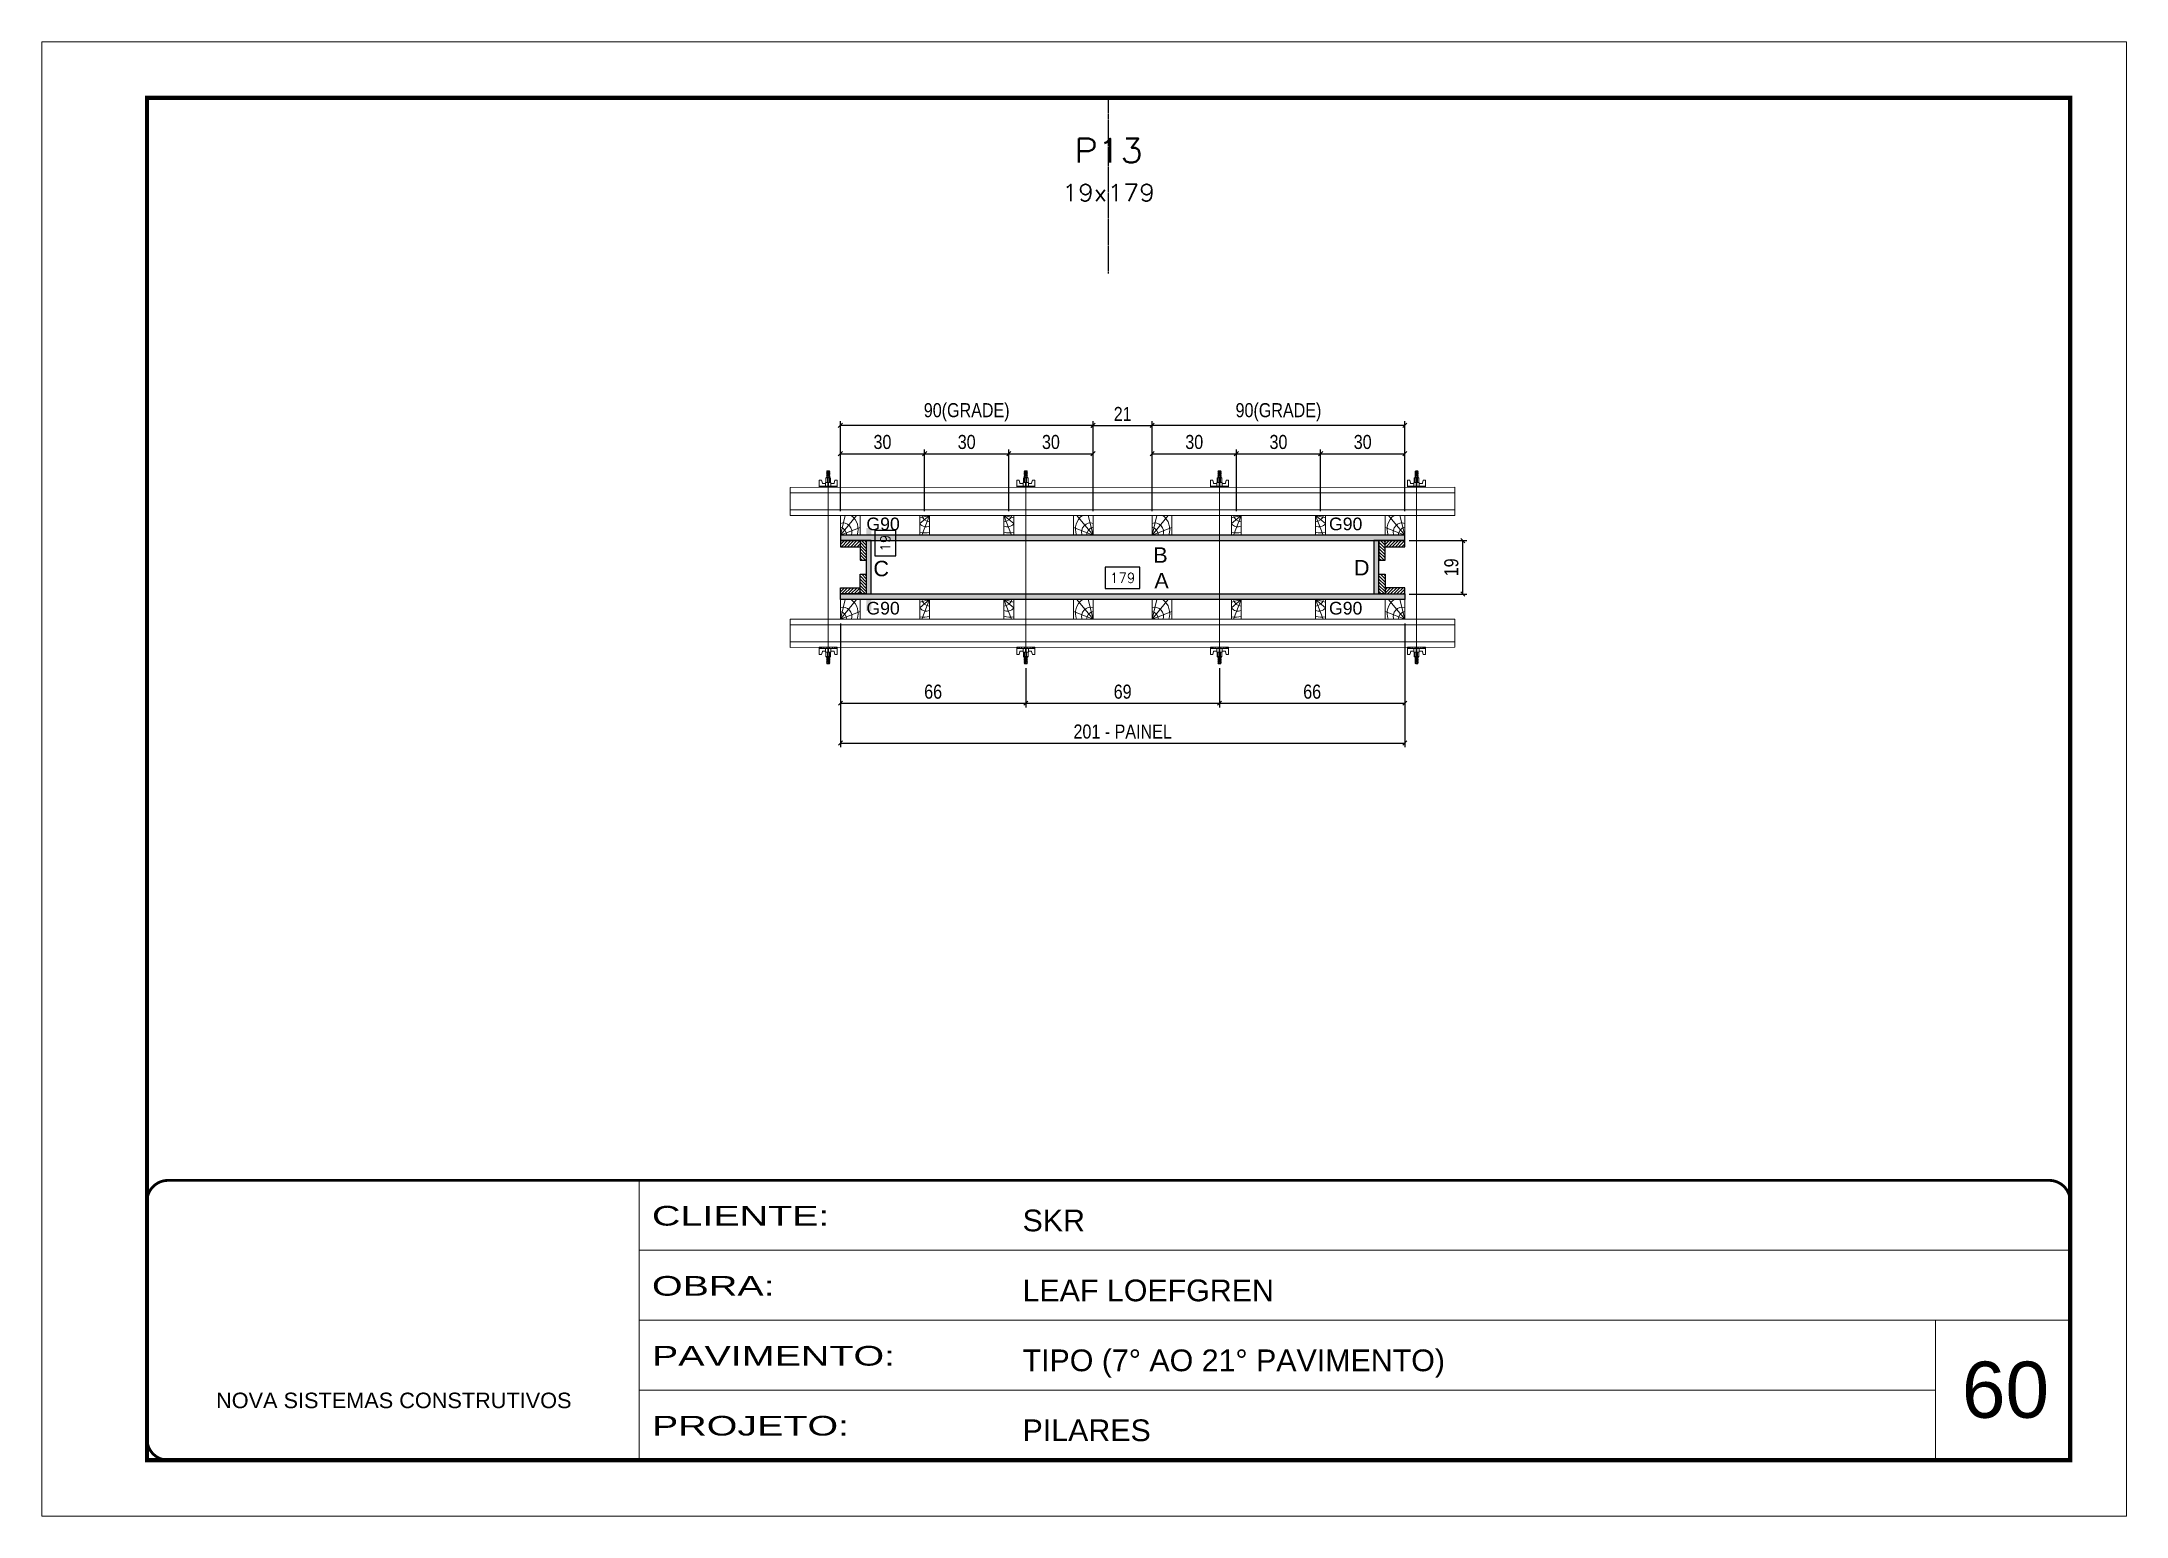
# Model space of a CAD drawing. Extents: x 14400 to 27878, y -21631 to 6985.
# Drawn here: x 19168 to 20653, y -10145 to -9095 of the extents above; entities that cross this region are included whole.
import ezdxf
from ezdxf.enums import TextEntityAlignment as Align

# ---------------------------------------------------------------- set-up
doc = ezdxf.new("R2010")
doc.units = 0
for name, pattern in [('CONTINUO', [0]), ('DASHED', [0.75, 0.5, -0.25]), ('HIDDEN', [0.375, 0.25, -0.125])]:
    doc.linetypes.add(name, pattern=pattern)
for name, color, linetype, lineweight in [('CARIMBO', 255, 'Continuous', 9), ('Folhas', 255, 'Continuous', 9), ('Hachura', 251, 'Continuous', 9), ('Madeira', 126, 'Continuous', 18), ('Perfil Metálico', 224, 'Continuous', 18), ('SARRAFO DE PRESSAO', 251, 'DASHED', 9), ('Texto Seção', 7, 'Continuous', 15)]:
    doc.layers.add(name, color=color, linetype=linetype, lineweight=lineweight)
for name, color, linetype in [('CHAPA', 1, 'Continuous'), ('COTA', 241, 'Continuous'), ('MEIO_PONT', 93, 'Continuous'), ('SARRAFO', 251, 'Continuous'), ('Texto de Titulo', 7, 'Continuous'), ('Texto Qtd Sarr', 242, 'Continuous'), ('TEXTO_GERAL', 7, 'Continuous')]:
    doc.layers.add(name, color=color, linetype=linetype)
doc.styles.add('ARIAL', font='arial.ttf')
doc.styles.add('COTA TECNICA 2X', font='techl___.ttf', dxfattribs={"height": 10})
doc.styles.add('ROMANS', font='romans.shx')
doc.styles.add('SANSSERIF', font='sas_____.pfb')
doc.styles.add('Tecnologia', font='')
doc.styles.get('Tecnologia').set_extended_font_data('Forgotten Futurist')
doc.dimstyles.new('SECAO PILAR', dxfattribs={"dimtxt": 10, "dimasz": 3, "dimexe": 3, "dimexo": 3, "dimgap": 3, "dimtad": 1, "dimdec": 1, "dimlfac": 0.5, "dimzin": 12, "dimdsep": 46, "dimtxsty": 'COTA TECNICA 2X', "dimblk1": 'OBLIQUE', "dimblk2": 'OBLIQUE', "dimsah": 1, "dimcen": 0.9, "dimclrd": 256, "dimclre": 256, "dimclrt": 256, "dimadec": 1, "dimazin": 3, "dimtfac": 1, "dimtdec": 1, "dimtmove": 0, "dimatfit": 3, "dimfxl": 1, "dimtolj": 1, "dimtzin": 12, "dimarcsym": 0})
doc.dimstyles.new('SECÇÃO 2', dxfattribs={"dimtxt": 7, "dimasz": 6, "dimexe": 0.18, "dimexo": 2, "dimgap": -4, "dimtad": 3, "dimdec": 1, "dimlfac": 0.5, "dimzin": 12, "dimdsep": 46, "dimtxsty": 'ROMANS', "dimblk": 'ARCHTICK', "dimcen": 0.09, "dimse1": 1, "dimse2": 1, "dimsd1": 1, "dimsd2": 1, "dimclrd": 180, "dimclre": 5, "dimclrt": 1, "dimadec": 0, "dimazin": 3, "dimtfac": 1, "dimtdec": 1, "dimtofl": 0, "dimtmove": 0, "dimatfit": 3, "dimldrblk": 'ARCHTICK', "dimfxl": 1, "dimtolj": 1, "dimtzin": 0, "dimarcsym": 0})
pattern_1 = [(225, (10613.5154, -32379.9927), (1.12253202, -1.12253202), [])]

msp = doc.modelspace()

# ---------------------------------------------------------------- texts
at = {"layer": 'CARIMBO', "style": 'ARIAL'}
msp.add_text('60', height=40, dxfattribs=at).set_placement((20536.328, -10075.18))
at = {"layer": 'TEXTO_GERAL', "color": 0, "linetype": 'Continuous', "style": 'SANSSERIF'}
for p in [(19755.967, -9438.69), (20085.504, -9438.69), (19755.967, -9498.69), (20085.504, -9498.69)]:
    msp.add_text('G90', height=9, dxfattribs=at).set_placement(p, align=Align.MIDDLE_LEFT)
at = {"layer": 'TEXTO_GERAL', "style": 'ARIAL'}
for s, p in [('B', (19965.459, -9460.835)), ('C', (19766.484, -9470.44)), ('A', (19966.205, -9479.065)), ('D', (20108.827, -9469.861))]:
    msp.add_text(s, height=11, dxfattribs=at).set_placement(p, align=Align.MIDDLE_CENTER)

# ---------------------------------------------------------------- blocks, each defined once
blk = doc.blocks.new('9999999999')
at = {"color": 30, "linetype": 'CONTINUO'}
for p, q in [((98564.6, 34230.2), (98564.6, 34429.4)), ((98564.6, 34379.6), (99584, 34379.6)), ((98564.6, 34329.8), (99488, 34329.8)), ((99584, 34329.8), (99488, 34329.8)), ((99488, 34329.8), (99488, 34230.2)), ((98564.6, 34280), (99488, 34280))]:
    blk.add_line(p, q, dxfattribs=at)
at = {"color": 30, "linetype": 'CONTINUO', "const_width": 2}
blk.add_lwpolyline([(99584, 34230.2), (99584, 34414.4, 0.414214), (99569, 34429.4), (98229, 34429.4, 0.414214), (98214, 34414.4), (98214, 34245.2, 0.414214), (98229, 34230.2), (99584, 34230.2)], format="xyb", dxfattribs=at)
at = {"layer": 'Folhas'}
blk.add_lwpolyline([(98139, 34190.2), (99624, 34190.2), (99624, 35240.2), (98139, 35240.2)], close=True, dxfattribs=at)
at = {"layer": 'Folhas', "color": 30, "const_width": 3}
blk.add_lwpolyline([(98214, 34230.2), (99584, 34230.2), (99584, 35200.2), (98214, 35200.2)], close=True, dxfattribs=at)
at = {"color": 7, "linetype": 'Continuous', "ltscale": 5, "style": 'ARIAL'}
for s, height, p in [('SKR', 15.48, (98837.7, 34393.1)), ('LEAF LOEFGREN', 15.483, (98837.7, 34343.3)), ('TIPO (7° AO 21° PAVIMENTO)', 15.483, (98837.7, 34293.5)), ('NOVA SISTEMAS CONSTRUTIVOS', 11.059, (98263.2, 34267.2)), ('PILARES', 15.48, (98837.7, 34243.7))]:
    blk.add_text(s, height=height, dxfattribs=at).set_placement(p)
at = {"layer": 'Folhas', "color": 7, "style": 'Tecnologia', "width": 1.5}
for s, p in [('CLIENTE:', (98573.7, 34397.2)), ('OBRA:', (98573.7, 34347.3)), ('PAVIMENTO:', (98573.7, 34297.5)), ('PROJETO:', (98573.7, 34247.7))]:
    blk.add_text(s, height=14, dxfattribs=at).set_placement(p)
blk = doc.blocks.new('*D4680')
at = {"layer": 'COTA', "color": 180, "lineweight": -2, "transparency": 16777216}
for p, q in [((19776.9, -9443.4), (19761.9, -9443.4)), ((19761.9, -9443.4), (19761.9, -9461.4)), ((19776.9, -9461.4), (19776.9, -9443.4)), ((19761.9, -9461.4), (19776.9, -9461.4))]:
    blk.add_line(p, q, dxfattribs=at)
at = {"layer": 'Defpoints', "color": 0, "transparency": 16777216}
for p in [(19776.8, -9450.6), (19776.8, -9488.6), (19780.9, -9488.6)]:
    blk.add_point(p, dxfattribs=at)
at = {"layer": 'COTA', "color": 1, "transparency": 16777216, "insert": (19769.4, -9452.4), "char_height": 7, "attachment_point": 5, "rotation": 90, "style": 'ROMANS'}
blk.add_mtext('\\A1;19', dxfattribs=at)
blk = doc.blocks.new('_ArchTick')
at = {"color": 0, "linetype": 'ByBlock', "const_width": 0.15}
blk.add_lwpolyline([(-0.5, -0.5), (0.5, 0.5)], dxfattribs=at)
blk = doc.blocks.new('*D4681')
at = {"layer": 'COTA', "color": 180, "lineweight": -2, "transparency": 16777216}
for p, q in [((19950.8, -9469.6), (19926.1, -9469.6)), ((19926.1, -9469.6), (19926.1, -9484.6)), ((19950.8, -9484.6), (19950.8, -9469.6)), ((19926.1, -9484.6), (19950.8, -9484.6))]:
    blk.add_line(p, q, dxfattribs=at)
at = {"layer": 'Defpoints', "color": 0, "transparency": 16777216}
for p in [(19759.5, -9488.6), (20117.5, -9488.6), (20117.5, -9488.6)]:
    blk.add_point(p, dxfattribs=at)
at = {"layer": 'COTA', "color": 1, "transparency": 16777216, "insert": (19938.5, -9477.1), "char_height": 7, "attachment_point": 5, "style": 'ROMANS'}
blk.add_mtext('\\A1;179', dxfattribs=at)
blk = doc.blocks.new('_Oblique')
at = {"color": 0, "linetype": 'ByBlock', "lineweight": -2}
blk.add_line((-0.5, -0.5), (0.5, 0.5), dxfattribs=at)
blk = doc.blocks.new('*D4682')
at = {"layer": 'COTA', "lineweight": -2, "transparency": 16777216}
for p, q in [((19737.5, -9509.6), (19737.5, -9597.7)), ((20139.5, -9509.5), (20139.5, -9597.7)), ((19737.5, -9594.7), (20139.5, -9594.7))]:
    blk.add_line(p, q, dxfattribs=at)
at = {"layer": 'Defpoints', "color": 0, "transparency": 16777216}
for p in [(19737.5, -9506.6), (20139.5, -9506.5), (20139.5, -9594.7)]:
    blk.add_point(p, dxfattribs=at)
at = {"layer": 'COTA', "lineweight": -2, "transparency": 16777216, "xscale": 3, "yscale": 3, "zscale": 3, "rotation": 180}
blk.add_blockref('_Oblique', (19737.5, -9594.7), dxfattribs=at)
at = {"layer": 'COTA', "lineweight": -2, "transparency": 16777216, "xscale": 3, "yscale": 3, "zscale": 3}
blk.add_blockref('_Oblique', (20139.5, -9594.7), dxfattribs=at)
at = {"layer": 'COTA', "transparency": 16777216, "insert": (19938.5, -9586.6), "char_height": 10, "attachment_point": 5, "style": 'COTA TECNICA 2X'}
blk.add_mtext('\\A1;201 - PAINEL', dxfattribs=at)
blk = doc.blocks.new('*D4683')
at = {"layer": 'COTA', "lineweight": -2, "transparency": 16777216}
for p, q in [((19737.5, -9509.6), (19737.5, -9569.3)), ((19869.5, -9541.4), (19869.5, -9569.3)), ((19737.5, -9566.3), (19869.5, -9566.3))]:
    blk.add_line(p, q, dxfattribs=at)
at = {"layer": 'Defpoints', "color": 0, "transparency": 16777216}
for p in [(19737.5, -9506.6), (19869.5, -9538.4), (19869.5, -9566.3)]:
    blk.add_point(p, dxfattribs=at)
at = {"layer": 'COTA', "lineweight": -2, "transparency": 16777216, "xscale": 3, "yscale": 3, "zscale": 3, "rotation": 180}
blk.add_blockref('_Oblique', (19737.5, -9566.3), dxfattribs=at)
at = {"layer": 'COTA', "lineweight": -2, "transparency": 16777216, "xscale": 3, "yscale": 3, "zscale": 3}
blk.add_blockref('_Oblique', (19869.5, -9566.3), dxfattribs=at)
at = {"layer": 'COTA', "transparency": 16777216, "insert": (19803.5, -9558.2), "char_height": 10, "attachment_point": 5, "style": 'COTA TECNICA 2X'}
blk.add_mtext('\\A1;66', dxfattribs=at)
blk = doc.blocks.new('*D4684')
at = {"layer": 'COTA', "lineweight": -2, "transparency": 16777216}
for p, q in [((20139.5, -9509.6), (20139.5, -9569.3)), ((20007.5, -9541.4), (20007.5, -9569.3)), ((20007.5, -9566.3), (20139.5, -9566.3))]:
    blk.add_line(p, q, dxfattribs=at)
at = {"layer": 'Defpoints', "color": 0, "transparency": 16777216}
for p in [(20139.5, -9506.6), (20007.5, -9538.4), (20139.5, -9566.3)]:
    blk.add_point(p, dxfattribs=at)
at = {"layer": 'COTA', "lineweight": -2, "transparency": 16777216, "xscale": 3, "yscale": 3, "zscale": 3, "rotation": 180}
blk.add_blockref('_Oblique', (20007.5, -9566.3), dxfattribs=at)
at = {"layer": 'COTA', "lineweight": -2, "transparency": 16777216, "xscale": 3, "yscale": 3, "zscale": 3}
blk.add_blockref('_Oblique', (20139.5, -9566.3), dxfattribs=at)
at = {"layer": 'COTA', "transparency": 16777216, "insert": (20073.5, -9558.2), "char_height": 10, "attachment_point": 5, "style": 'COTA TECNICA 2X'}
blk.add_mtext('\\A1;66', dxfattribs=at)
blk = doc.blocks.new('C')
at = {"layer": 'Hachura', "color": 0}
for p, q in [((0, 3.22), (0, -3.22)), ((0.45, 3.22), (0, 3.22)), ((0.46, 3.16), (0, 3.16)), ((0.46, 3.05), (0, 3.05)), ((0.46, 2.88), (0, 2.88)), ((0, 2.75), (0, -1.16)), ((0.46, 2.65), (0, 2.65)), ((0.46, 2.23), (0, 2.23)), ((0.46, 1.51), (0, 1.51)), ((0.39, 0.49), (0.17, 0.49)), ((0.45, -3.23), (0.45, 3.22)), ((0.45, 3.22), (2.58, 3.22)), ((1.74, 0.97), (0.45, 0.97)), ((1.45, 0.1), (0.45, 0.1)), ((1.35, 1.94), (1.35, 0.96)), ((2.58, 2.39), (1.47, 2.09)), ((1.74, -0.97), (1.74, 0.97)), ((1.74, 0.97), (1.74, 0.84)), ((1.74, 0.97), (1.74, 0.84)), ((1.74, 0.84), (3.35, 0.84)), ((3.35, 0.45), (1.74, 0.45)), ((2.58, 3.22), (2.58, 2.39)), ((3.32, 0.84), (3.32, -0.84)), ((3.35, 0.84), (3.35, -0.84)), ((3.68, 0.45), (3.35, 0.45)), ((3.84, -0.52), (3.35, 0.45)), ((3.35, 0.06), (3.67, -0.57)), ((3.68, 0.45), (4.16, -0.52)), ((3.72, 0.5), (4.25, -0.57)), ((4.37, -0.55), (3.83, 0.53)), ((4.15, 0.45), (3.93, 0.45)), ((4.42, -0.52), (3.93, 0.45)), ((4.15, 0.45), (4.26, 0.45)), ((4.26, 0.45), (4.74, -0.52)), ((4.3, 0.5), (4.83, -0.57)), ((4.95, -0.55), (4.41, 0.53)), ((4.51, 0.45), (4.84, 0.45)), ((5, -0.52), (4.51, 0.45)), ((4.84, 0.45), (5.32, -0.52)), ((4.88, 0.5), (5.41, -0.57)), ((5.53, -0.55), (4.99, 0.53)), ((5.58, -0.52), (5.09, 0.45)), ((5.42, 0.45), (5.09, 0.45)), ((5.58, -0.52), (5.09, 0.45)), ((5.42, 0.45), (5.74, -0.19)), ((5.46, 0.5), (5.74, -0.07)), ((5.74, 0.19), (5.57, 0.53)), ((5.74, 0.32), (5.68, 0.45)), ((5.68, 0.45), (5.74, 0.45)), ((5.74, 0.45), (5.9, 0.29)), ((5.74, 0.45), (5.74, -0.52)), ((5.9, -0.36), (5.9, 0.29)), ((0.45, 0), (0, 0)), ((0.46, -1.52), (0, -1.52)), ((0.46, -2.23), (0, -2.23)), ((0.46, -2.65), (0, -2.65)), ((0.46, -2.88), (0, -2.88)), ((0.46, -3.05), (0, -3.05)), ((0.46, -3.16), (0, -3.16)), ((0, -3.22), (2.57, -3.22)), ((0.08, -0.48), (0.29, -0.48)), ((0.29, -0.48), (0.4, -0.48)), ((0.45, 0), (0.45, -0.97)), ((0.45, -0.16), (1.45, -0.16)), ((0.45, -0.65), (0.45, -0.32)), ((0.45, -3.23), (0.45, -0.65)), ((0.45, -0.97), (1.74, -0.97)), ((1.35, -1.94), (1.35, -0.97)), ((2.58, -2.39), (1.47, -2.1)), ((3.35, -0.32), (1.74, -0.32)), ((3.35, -0.84), (1.74, -0.84)), ((2.58, -3.23), (2.58, -2.39)), ((3.35, -0.07), (3.58, -0.52)), ((3.35, -0.52), (3.58, -0.52)), ((3.84, -0.52), (4.16, -0.52)), ((4.42, -0.52), (4.74, -0.52)), ((4.63, -0.52), (4.74, -0.52)), ((5, -0.52), (5.32, -0.52)), ((5.58, -0.52), (5.74, -0.52)), ((5.74, -0.52), (5.9, -0.36)), ((5.74, -0.52), (5.74, -0.52))]:
    blk.add_line(p, q, dxfattribs=at)
for centre, radius, start, end in [((1.52, 1.94), 0.161, 104.74356, 180), ((1.44, -0.03), 0.129, 272.69497, 87.30503), ((3.81, 0.39), 0.143, 25.56881, 154.43119), ((4.39, 0.39), 0.143, 25.56881, 154.43119), ((4.97, 0.39), 0.143, 25.56881, 154.43119), ((5.55, 0.39), 0.143, 25.56881, 154.43119), ((0.17, -0.37), 0.174, 221.74404, 317.85924), ((1.52, -1.94), 0.161, 180, 255.25644), ((3.71, -0.4), 0.174, 222.14076, 318.25596), ((4.29, -0.4), 0.174, 222.14076, 318.25596), ((4.87, -0.4), 0.174, 222.14076, 318.25596), ((5.45, -0.4), 0.174, 222.14076, 318.25596), ((5.61, -0.4), 0.174, 317.85924, 318.25596)]:
    blk.add_arc(centre, radius, start, end, dxfattribs=at)
blk = doc.blocks.new('*D4658')
at = {"layer": 'COTA', "lineweight": -2, "transparency": 16777216}
for p, q in [((19869.5, -9541.4), (19869.5, -9569.3)), ((20007.5, -9541.4), (20007.5, -9569.3)), ((19869.5, -9566.3), (20007.5, -9566.3))]:
    blk.add_line(p, q, dxfattribs=at)
at = {"layer": 'Defpoints', "color": 0, "transparency": 16777216}
for p in [(19869.5, -9538.4), (20007.5, -9538.4), (20007.5, -9566.3)]:
    blk.add_point(p, dxfattribs=at)
at = {"layer": 'COTA', "lineweight": -2, "transparency": 16777216, "xscale": 3, "yscale": 3, "zscale": 3, "rotation": 180}
blk.add_blockref('_Oblique', (19869.5, -9566.3), dxfattribs=at)
at = {"layer": 'COTA', "lineweight": -2, "transparency": 16777216, "xscale": 3, "yscale": 3, "zscale": 3}
blk.add_blockref('_Oblique', (20007.5, -9566.3), dxfattribs=at)
at = {"layer": 'COTA', "transparency": 16777216, "insert": (19938.5, -9558.2), "char_height": 10, "attachment_point": 5, "style": 'COTA TECNICA 2X'}
blk.add_mtext('\\A1;69', dxfattribs=at)
blk = doc.blocks.new('*D4659')
at = {"layer": 'COTA', "lineweight": -2, "transparency": 16777216}
for p, q in [((19959.5, -9429.6), (19959.5, -9385.7)), ((19959.5, -9388.7), (20019.5, -9388.7)), ((20019.5, -9429.6), (20019.5, -9385.7))]:
    blk.add_line(p, q, dxfattribs=at)
at = {"layer": 'Defpoints', "color": 0, "transparency": 16777216}
for p in [(20019.5, -9388.7), (19959.5, -9432.6), (20019.5, -9432.6)]:
    blk.add_point(p, dxfattribs=at)
at = {"layer": 'COTA', "lineweight": -2, "transparency": 16777216, "xscale": 3, "yscale": 3, "zscale": 3, "rotation": 180}
blk.add_blockref('_Oblique', (19959.5, -9388.7), dxfattribs=at)
at = {"layer": 'COTA', "lineweight": -2, "transparency": 16777216, "xscale": 3, "yscale": 3, "zscale": 3}
blk.add_blockref('_Oblique', (20019.5, -9388.7), dxfattribs=at)
at = {"layer": 'COTA', "transparency": 16777216, "insert": (19989.5, -9380.4), "char_height": 10, "attachment_point": 5, "style": 'COTA TECNICA 2X'}
blk.add_mtext('\\A1;30', dxfattribs=at)
blk = doc.blocks.new('*D4660')
at = {"layer": 'COTA', "lineweight": -2, "transparency": 16777216}
for p, q in [((20019.5, -9429.6), (20019.5, -9385.7)), ((20019.5, -9388.7), (20079.5, -9388.7)), ((20079.5, -9429.6), (20079.5, -9385.7))]:
    blk.add_line(p, q, dxfattribs=at)
at = {"layer": 'Defpoints', "color": 0, "transparency": 16777216}
for p in [(20079.5, -9388.7), (20019.5, -9432.6), (20079.5, -9432.6)]:
    blk.add_point(p, dxfattribs=at)
at = {"layer": 'COTA', "lineweight": -2, "transparency": 16777216, "xscale": 3, "yscale": 3, "zscale": 3, "rotation": 180}
blk.add_blockref('_Oblique', (20019.5, -9388.7), dxfattribs=at)
at = {"layer": 'COTA', "lineweight": -2, "transparency": 16777216, "xscale": 3, "yscale": 3, "zscale": 3}
blk.add_blockref('_Oblique', (20079.5, -9388.7), dxfattribs=at)
at = {"layer": 'COTA', "transparency": 16777216, "insert": (20049.5, -9380.4), "char_height": 10, "attachment_point": 5, "style": 'COTA TECNICA 2X'}
blk.add_mtext('\\A1;30', dxfattribs=at)
blk = doc.blocks.new('*D4661')
at = {"layer": 'COTA', "lineweight": -2, "transparency": 16777216}
for p, q in [((20079.5, -9429.6), (20079.5, -9385.7)), ((20079.5, -9388.7), (20139.5, -9388.7)), ((20139.5, -9429.6), (20139.5, -9385.7))]:
    blk.add_line(p, q, dxfattribs=at)
at = {"layer": 'Defpoints', "color": 0, "transparency": 16777216}
for p in [(20139.5, -9388.7), (20079.5, -9432.6), (20139.5, -9432.6)]:
    blk.add_point(p, dxfattribs=at)
at = {"layer": 'COTA', "lineweight": -2, "transparency": 16777216, "xscale": 3, "yscale": 3, "zscale": 3, "rotation": 180}
blk.add_blockref('_Oblique', (20079.5, -9388.7), dxfattribs=at)
at = {"layer": 'COTA', "lineweight": -2, "transparency": 16777216, "xscale": 3, "yscale": 3, "zscale": 3}
blk.add_blockref('_Oblique', (20139.5, -9388.7), dxfattribs=at)
at = {"layer": 'COTA', "transparency": 16777216, "insert": (20109.5, -9380.4), "char_height": 10, "attachment_point": 5, "style": 'COTA TECNICA 2X'}
blk.add_mtext('\\A1;30', dxfattribs=at)
blk = doc.blocks.new('*D4662')
at = {"layer": 'COTA', "lineweight": -2, "transparency": 16777216}
for p, q in [((19959.5, -9429.6), (19959.5, -9365.5)), ((20139.5, -9368.5), (19959.5, -9368.5)), ((20139.5, -9429.6), (20139.5, -9365.5))]:
    blk.add_line(p, q, dxfattribs=at)
at = {"layer": 'Defpoints', "color": 0, "transparency": 16777216}
for p in [(19959.5, -9368.5), (19959.5, -9432.6), (20139.5, -9432.6)]:
    blk.add_point(p, dxfattribs=at)
at = {"layer": 'COTA', "lineweight": -2, "transparency": 16777216, "xscale": 3, "yscale": 3, "zscale": 3, "rotation": 180}
blk.add_blockref('_Oblique', (19959.5, -9368.5), dxfattribs=at)
at = {"layer": 'COTA', "lineweight": -2, "transparency": 16777216, "xscale": 3, "yscale": 3, "zscale": 3}
blk.add_blockref('_Oblique', (20139.5, -9368.5), dxfattribs=at)
at = {"layer": 'COTA', "transparency": 16777216, "insert": (20049.5, -9359.2), "char_height": 10, "attachment_point": 5, "style": 'COTA TECNICA 2X'}
blk.add_mtext('\\A1;90(GRADE)', dxfattribs=at)
blk = doc.blocks.new('*D4663')
at = {"layer": 'COTA', "lineweight": -2, "transparency": 16777216}
for p, q in [((20142.5, -9450.6), (20183.8, -9450.6)), ((20180.8, -9488.6), (20180.8, -9450.6)), ((20142.5, -9488.6), (20183.8, -9488.6))]:
    blk.add_line(p, q, dxfattribs=at)
at = {"layer": 'Defpoints', "color": 0, "transparency": 16777216}
for p in [(20139.5, -9450.6), (20180.8, -9450.6), (20139.5, -9488.6)]:
    blk.add_point(p, dxfattribs=at)
at = {"layer": 'COTA', "lineweight": -2, "transparency": 16777216, "xscale": 3, "yscale": 3, "zscale": 3}
for p, rotation in [((20180.8, -9450.6), 90), ((20180.8, -9488.6), 270)]:
    blk.add_blockref('_Oblique', p, dxfattribs=dict(at, rotation=rotation))
at = {"layer": 'COTA', "transparency": 16777216, "insert": (20172.7, -9469.6), "char_height": 10, "attachment_point": 5, "rotation": 90, "style": 'COTA TECNICA 2X'}
blk.add_mtext('\\A1;19', dxfattribs=at)
blk = doc.blocks.new('PONTALETE')
at = {"layer": 'Madeira'}
for q in [(2.71, 7), (7, 5.76), (7, 1.74)]:
    blk.add_line((0, 0), q, dxfattribs=at)
blk.add_lwpolyline([(0, 0), (7, 0), (7, 7), (0, 7)], close=True, dxfattribs=at)
for centre, radius, start, end in [((2.04, 0.06), 6.23, 37.28179, 109.09128), ((1.09, 0.9), 3.19, 343.60304, 109.98471), ((-0.21, -0.78), 3.09, 14.63219, 86.0383)]:
    blk.add_arc(centre, radius, start, end, dxfattribs=at)
blk = doc.blocks.new('MEIO PONTALETE')
at = {"layer": 'Madeira'}
for q in [(2.71, 7), (3.5, 2.88), (3.5, 0.87)]:
    blk.add_line((0, 0), q, dxfattribs=at)
blk.add_lwpolyline([(0, 0), (3.5, 0), (3.5, 7), (0, 7)], close=True, dxfattribs=at)
for centre, radius, start, end in [((2.04, 0.06), 6.23, 76.44987, 109.09128), ((1.09, 0.9), 3.19, 40.90626, 109.98471), ((-0.21, -0.78), 3.09, 14.63219, 86.0383)]:
    blk.add_arc(centre, radius, start, end, dxfattribs=at)
blk = doc.blocks.new('*D4664')
at = {"layer": 'COTA', "lineweight": -2, "transparency": 16777216}
for p, q in [((19737.4, -9429.6), (19737.4, -9385.7)), ((19737.4, -9388.7), (19797.4, -9388.7)), ((19797.4, -9429.6), (19797.4, -9385.7))]:
    blk.add_line(p, q, dxfattribs=at)
at = {"layer": 'Defpoints', "color": 0, "transparency": 16777216}
for p in [(19797.4, -9388.7), (19737.4, -9432.6), (19797.4, -9432.6)]:
    blk.add_point(p, dxfattribs=at)
at = {"layer": 'COTA', "lineweight": -2, "transparency": 16777216, "xscale": 3, "yscale": 3, "zscale": 3, "rotation": 180}
blk.add_blockref('_Oblique', (19737.4, -9388.7), dxfattribs=at)
at = {"layer": 'COTA', "lineweight": -2, "transparency": 16777216, "xscale": 3, "yscale": 3, "zscale": 3}
blk.add_blockref('_Oblique', (19797.4, -9388.7), dxfattribs=at)
at = {"layer": 'COTA', "transparency": 16777216, "insert": (19767.4, -9380.4), "char_height": 10, "attachment_point": 5, "style": 'COTA TECNICA 2X'}
blk.add_mtext('\\A1;30', dxfattribs=at)
blk = doc.blocks.new('*D4665')
at = {"layer": 'COTA', "lineweight": -2, "transparency": 16777216}
for p, q in [((19797.4, -9429.6), (19797.4, -9385.7)), ((19797.4, -9388.7), (19857.4, -9388.7)), ((19857.4, -9429.6), (19857.4, -9385.7))]:
    blk.add_line(p, q, dxfattribs=at)
at = {"layer": 'Defpoints', "color": 0, "transparency": 16777216}
for p in [(19857.4, -9388.7), (19797.4, -9432.6), (19857.4, -9432.6)]:
    blk.add_point(p, dxfattribs=at)
at = {"layer": 'COTA', "lineweight": -2, "transparency": 16777216, "xscale": 3, "yscale": 3, "zscale": 3, "rotation": 180}
blk.add_blockref('_Oblique', (19797.4, -9388.7), dxfattribs=at)
at = {"layer": 'COTA', "lineweight": -2, "transparency": 16777216, "xscale": 3, "yscale": 3, "zscale": 3}
blk.add_blockref('_Oblique', (19857.4, -9388.7), dxfattribs=at)
at = {"layer": 'COTA', "transparency": 16777216, "insert": (19827.4, -9380.4), "char_height": 10, "attachment_point": 5, "style": 'COTA TECNICA 2X'}
blk.add_mtext('\\A1;30', dxfattribs=at)
blk = doc.blocks.new('*D4666')
at = {"layer": 'COTA', "lineweight": -2, "transparency": 16777216}
for p, q in [((19857.4, -9429.6), (19857.4, -9385.7)), ((19857.4, -9388.7), (19917.4, -9388.7)), ((19917.4, -9429.6), (19917.4, -9385.7))]:
    blk.add_line(p, q, dxfattribs=at)
at = {"layer": 'Defpoints', "color": 0, "transparency": 16777216}
for p in [(19917.4, -9388.7), (19857.4, -9432.6), (19917.4, -9432.6)]:
    blk.add_point(p, dxfattribs=at)
at = {"layer": 'COTA', "lineweight": -2, "transparency": 16777216, "xscale": 3, "yscale": 3, "zscale": 3, "rotation": 180}
blk.add_blockref('_Oblique', (19857.4, -9388.7), dxfattribs=at)
at = {"layer": 'COTA', "lineweight": -2, "transparency": 16777216, "xscale": 3, "yscale": 3, "zscale": 3}
blk.add_blockref('_Oblique', (19917.4, -9388.7), dxfattribs=at)
at = {"layer": 'COTA', "transparency": 16777216, "insert": (19887.4, -9380.4), "char_height": 10, "attachment_point": 5, "style": 'COTA TECNICA 2X'}
blk.add_mtext('\\A1;30', dxfattribs=at)
blk = doc.blocks.new('*D4667')
at = {"layer": 'COTA', "lineweight": -2, "transparency": 16777216}
for p, q in [((19737.4, -9429.6), (19737.4, -9365.5)), ((19917.4, -9368.5), (19737.4, -9368.5)), ((19917.4, -9429.6), (19917.4, -9365.5))]:
    blk.add_line(p, q, dxfattribs=at)
at = {"layer": 'Defpoints', "color": 0, "transparency": 16777216}
for p in [(19737.4, -9368.5), (19737.4, -9432.6), (19917.4, -9432.6)]:
    blk.add_point(p, dxfattribs=at)
at = {"layer": 'COTA', "lineweight": -2, "transparency": 16777216, "xscale": 3, "yscale": 3, "zscale": 3, "rotation": 180}
blk.add_blockref('_Oblique', (19737.4, -9368.5), dxfattribs=at)
at = {"layer": 'COTA', "lineweight": -2, "transparency": 16777216, "xscale": 3, "yscale": 3, "zscale": 3}
blk.add_blockref('_Oblique', (19917.4, -9368.5), dxfattribs=at)
at = {"layer": 'COTA', "transparency": 16777216, "insert": (19827.4, -9359.2), "char_height": 10, "attachment_point": 5, "style": 'COTA TECNICA 2X'}
blk.add_mtext('\\A1;90(GRADE)', dxfattribs=at)
blk = doc.blocks.new('*D4668')
at = {"layer": 'COTA', "lineweight": -2, "transparency": 16777216}
for p, q in [((19917.5, -9429.6), (19917.5, -9365.5)), ((19917.5, -9368.5), (19959.5, -9368.5)), ((19959.5, -9429.6), (19959.5, -9365.5))]:
    blk.add_line(p, q, dxfattribs=at)
at = {"layer": 'Defpoints', "color": 0, "transparency": 16777216}
for p in [(19959.5, -9368.5), (19917.5, -9432.6), (19959.5, -9432.6)]:
    blk.add_point(p, dxfattribs=at)
at = {"layer": 'COTA', "lineweight": -2, "transparency": 16777216, "xscale": 3, "yscale": 3, "zscale": 3, "rotation": 180}
blk.add_blockref('_Oblique', (19917.5, -9368.5), dxfattribs=at)
at = {"layer": 'COTA', "lineweight": -2, "transparency": 16777216, "xscale": 3, "yscale": 3, "zscale": 3}
blk.add_blockref('_Oblique', (19959.5, -9368.5), dxfattribs=at)
at = {"layer": 'COTA', "transparency": 16777216, "insert": (19938.5, -9360.4), "char_height": 10, "attachment_point": 5, "style": 'COTA TECNICA 2X'}
blk.add_mtext('\\A1;21', dxfattribs=at)
blk = doc.blocks.new('titulo1')
at = {"layer": 'Defpoints', "color": 252, "linetype": 'HIDDEN', "ltscale": 2}
blk.add_line((0, 0), (0, 125), dxfattribs=at)
at = {"layer": 'Defpoints', "style": 'ROMANS', "oblique": 15}
blk.add_attdef('FOLHA', text='', height=10, dxfattribs=at).set_placement((0, 15.6), align=Align.MIDDLE_CENTER)
at = {"layer": 'Texto Qtd Sarr', "color": 3, "style": 'ROMANS', "oblique": 15}
for tag, height, p in [('TITULO', 17, (0, 71.4)), ('SEÇÃO', 12, (0, 41.5))]:
    blk.add_attdef(tag, text='', height=height, dxfattribs=at).set_placement(p, align=Align.MIDDLE_CENTER)

# ---------------------------------------------------------------- dimensions: what is measured, and where the dimension line sits
at = {"layer": 'COTA'}
for base, p1, p2, text, picture, middle in [((19737.446, -9368.462), (19917.443, -9432.589), (19737.446, -9432.585), '<>(GRADE)', '*D4667', (19827.445, -9359.242)), ((19959.467, -9368.462), (20139.464, -9432.588), (19959.467, -9432.585), '<>(GRADE)', '*D4662', (20049.466, -9359.242)), ((20139.467, -9594.746), (19737.467, -9506.575), (20139.467, -9506.535), '<> - PAINEL', '*D4682', (19938.467, -9586.643))]:
    dim = msp.add_linear_dim(base=base, p1=p1, p2=p2, text=text, dimstyle='SECAO PILAR', dxfattribs=at)
    dim.commit()
    dim.dimension.update_dxf_attribs({"geometry": picture, "text_midpoint": middle})
for base, p1, p2, picture, middle in [((19959.467, -9368.463), (19917.467, -9432.616), (19959.467, -9432.616), '*D4668', (19938.467, -9360.405)), ((19797.446, -9388.657), (19737.446, -9432.585), (19797.446, -9432.585), '*D4664', (19767.446, -9380.438)), ((19857.446, -9388.657), (19797.446, -9432.585), (19857.446, -9432.585), '*D4665', (19827.446, -9380.438)), ((19917.446, -9388.657), (19857.446, -9432.585), (19917.446, -9432.589), '*D4666', (19887.446, -9380.438)), ((20019.467, -9388.657), (19959.467, -9432.585), (20019.467, -9432.585), '*D4659', (19989.467, -9380.438)), ((20079.467, -9388.657), (20019.467, -9432.585), (20079.467, -9432.585), '*D4660', (20049.467, -9380.438)), ((20139.467, -9388.657), (20079.467, -9432.585), (20139.467, -9432.589), '*D4661', (20109.467, -9380.438)), ((19869.535, -9566.322), (19737.467, -9506.585), (19869.535, -9538.355), '*D4683', (19803.501, -9558.22)), ((20139.467, -9566.322), (20007.535, -9538.355), (20139.467, -9506.585), '*D4684', (20073.501, -9558.22)), ((20007.535, -9566.322), (19869.535, -9538.355), (20007.535, -9538.355), '*D4658', (19938.535, -9558.19))]:
    dim = msp.add_linear_dim(base=base, p1=p1, p2=p2, dimstyle='SECAO PILAR', dxfattribs=at)
    dim.commit()
    dim.dimension.update_dxf_attribs({"geometry": picture, "text_midpoint": middle})
dim = msp.add_linear_dim(base=(19780.882, -9488.585), p1=(19776.787, -9450.585), p2=(19776.787, -9488.585), angle=270, dimstyle='SECÇÃO 2', dxfattribs=at)
dim.commit()
dim.dimension.update_dxf_attribs({"geometry": '*D4680', "text_midpoint": (19780.882, -9452.38), "dimtype": 160})
dim = msp.add_linear_dim(base=(20180.768, -9450.585), p1=(20139.467, -9488.585), p2=(20139.47, -9450.585), angle=90, dimstyle='SECAO PILAR', dxfattribs=at)
dim.commit()
dim.dimension.update_dxf_attribs({"geometry": '*D4663', "text_midpoint": (20172.68, -9469.585)})
dim = msp.add_linear_dim(base=(20117.467, -9488.585), p1=(19759.467, -9488.585), p2=(20117.467, -9488.585), dimstyle='SECÇÃO 2', dxfattribs=at)
dim.commit()
dim.dimension.update_dxf_attribs({"geometry": '*D4681', "text_midpoint": (19938.467, -9488.585), "dimtype": 160})

# ---------------------------------------------------------------- hatches: boundary and pattern name
at = {"layer": 'Hachura'}
h = msp.add_hatch(color=256, dxfattribs=at)
h.dxf.hatch_style = 1
h.paths.add_polyline_path([(19755.867, -9500.585), (19759.467, -9500.585), (19759.467, -9441.585), (19755.867, -9441.585)])
h = msp.add_hatch(color=256, dxfattribs=at)
h.dxf.hatch_style = 1
h.paths.add_polyline_path([(20139.467, -9450.585), (20139.467, -9446.585), (19737.467, -9446.585), (19737.467, -9450.585)])
h = msp.add_hatch(dxfattribs=at)
h.set_pattern_fill('ANSI31', color=256, scale=0.5, angle=180, style=0)
h.set_pattern_definition(pattern_1)
h.paths.add_polyline_path([(19751.467, -9450.585), (19751.467, -9454.985), (19737.467, -9454.985), (19737.467, -9450.585)])
h = msp.add_hatch(dxfattribs=at)
h.set_pattern_fill('ANSI31', color=256, scale=0.5, angle=270, style=0)
h.set_pattern_definition([(315, (42647.2754, -18953.5364), (1.12253202, 1.12253202), [])])
h.paths.add_polyline_path([(19755.867, -9464.585), (19751.467, -9464.585), (19751.467, -9450.585), (19755.867, -9450.585)])
h = msp.add_hatch(color=256, dxfattribs=at)
h.dxf.hatch_style = 1
h.paths.add_polyline_path([(20117.467, -9488.585), (20121.067, -9488.585), (20121.067, -9450.585), (20117.467, -9450.585)])
h = msp.add_hatch(dxfattribs=at)
h.set_pattern_fill('ANSI31', color=256, scale=0.5, angle=270, style=0)
h.set_pattern_definition([(315, (43016.8754, -18953.5364), (1.12253202, 1.12253202), [])])
h.paths.add_polyline_path([(20125.467, -9464.585), (20121.067, -9464.585), (20121.067, -9450.585), (20125.467, -9450.585)])
h = msp.add_hatch(dxfattribs=at)
h.set_pattern_fill('ANSI31', color=256, scale=0.5, angle=180, style=0)
h.set_pattern_definition([(225, (11001.5154, -32379.9927), (1.12253202, -1.12253202), [])])
h.paths.add_polyline_path([(20139.467, -9450.585), (20139.467, -9454.985), (20125.467, -9454.985), (20125.467, -9450.585)])
h = msp.add_hatch(dxfattribs=at)
h.set_pattern_fill('ANSI31', color=256, scale=0.5, angle=180, style=0)
h.set_pattern_definition(pattern_1)
h.paths.add_polyline_path([(19751.467, -9488.585), (19751.467, -9484.185), (19737.467, -9484.185), (19737.467, -9488.585)])
h = msp.add_hatch(color=256, dxfattribs=at)
h.dxf.hatch_style = 1
h.paths.add_polyline_path([(20139.467, -9488.585), (20139.467, -9492.585), (19737.467, -9492.585), (19737.467, -9488.585)])
h = msp.add_hatch(dxfattribs=at)
h.set_pattern_fill('ANSI31', color=256, scale=0.5, angle=270, style=0)
h.set_pattern_definition([(315, (42647.2754, -18941.5364), (1.12253202, 1.12253202), [])])
h.paths.add_polyline_path([(19755.867, -9474.585), (19751.467, -9474.585), (19751.467, -9488.585), (19755.867, -9488.585)])
h = msp.add_hatch(dxfattribs=at)
h.set_pattern_fill('ANSI31', color=256, scale=0.5, angle=270, style=0)
h.set_pattern_definition([(315, (43016.8754, -18941.5364), (1.12253202, 1.12253202), [])])
h.paths.add_polyline_path([(20125.467, -9474.585), (20121.067, -9474.585), (20121.067, -9488.585), (20125.467, -9488.585)])
h = msp.add_hatch(dxfattribs=at)
h.set_pattern_fill('ANSI31', color=256, scale=0.5, angle=180, style=0)
h.set_pattern_definition([(225, (10636.5154, -32379.9927), (1.12253202, -1.12253202), [])])
h.paths.add_polyline_path([(20125.467, -9488.585), (20125.467, -9484.185), (20139.467, -9484.185), (20139.467, -9488.585)])

# ---------------------------------------------------------------- linework, layer by layer
at = {"layer": 'CHAPA'}
for points in [[(20139.467, -9450.585), (20139.467, -9446.585), (19737.467, -9446.585), (19737.467, -9450.585)], [(20117.467, -9488.585), (20121.067, -9488.585), (20121.067, -9450.585), (20117.467, -9450.585)], [(20139.467, -9488.585), (20139.467, -9492.585), (19737.467, -9492.585), (19737.467, -9488.585)]]:
    msp.add_lwpolyline(points, close=True, dxfattribs=at)
msp.add_lwpolyline([(19755.867, -9488.585), (19759.467, -9488.585), (19759.467, -9450.585), (19755.867, -9450.585), (19755.867, -9488.585)], dxfattribs=at)
at = {"layer": 'Hachura'}
for p, q in [((19728.778, -9537.355), (19728.778, -9405.614)), ((19869.468, -9537.355), (19869.468, -9405.614)), ((20007.468, -9537.355), (20007.468, -9405.614)), ((20147.856, -9537.355), (20147.856, -9405.614))]:
    msp.add_line(p, q, dxfattribs=at)
at = {"layer": 'Madeira'}
for points in [[(19737.467, -9446.585), (19737.467, -9432.585), (19917.467, -9432.585), (19917.467, -9446.585)], [(19959.467, -9446.585), (19959.467, -9432.585), (20139.467, -9432.585), (20139.467, -9446.585)], [(19737.467, -9506.585), (19737.467, -9492.585), (19917.467, -9492.585), (19917.467, -9506.585)], [(19959.467, -9506.585), (19959.467, -9492.585), (20139.467, -9492.585), (20139.467, -9506.585)]]:
    msp.add_lwpolyline(points, close=True, dxfattribs=at)
at = {"layer": 'Perfil Metálico'}
for p, q in [((20175.185, -9416.644), (19701.749, -9416.644)), ((20175.185, -9428.644), (19701.749, -9428.644)), ((20175.185, -9510.585), (19701.749, -9510.585)), ((20175.185, -9522.585), (19701.749, -9522.585))]:
    msp.add_line(p, q, dxfattribs=at)
for points in [[(20175.185, -9432.584), (20175.185, -9412.584), (19701.749, -9412.644), (19701.749, -9432.644)], [(19701.749, -9506.585), (19701.749, -9526.585), (20175.185, -9526.525), (20175.185, -9506.525)]]:
    msp.add_lwpolyline(points, close=True, dxfattribs=at)
at = {"layer": 'SARRAFO'}
for points in [[(19751.467, -9450.585), (19737.467, -9450.585), (19737.467, -9454.985), (19751.467, -9454.985)], [(19755.867, -9450.585), (19751.467, -9450.585), (19751.467, -9464.585), (19755.867, -9464.585)], [(20125.467, -9454.985), (20139.467, -9454.985), (20139.467, -9450.585), (20125.467, -9450.585)], [(19751.467, -9488.585), (19737.467, -9488.585), (19737.467, -9484.185), (19751.467, -9484.185)], [(19755.867, -9488.585), (19751.467, -9488.585), (19751.467, -9474.585), (19755.867, -9474.585)], [(20125.467, -9488.585), (20139.467, -9488.585), (20139.467, -9484.185), (20125.467, -9484.185)]]:
    msp.add_lwpolyline(points, dxfattribs=at)
for points in [[(20121.067, -9450.585), (20121.067, -9464.585), (20125.467, -9464.585), (20125.467, -9450.585)], [(20121.067, -9488.585), (20121.067, -9474.585), (20125.467, -9474.585), (20125.467, -9488.585)]]:
    msp.add_lwpolyline(points, close=True, dxfattribs=at)

# ---------------------------------------------------------------- block references
at = {"layer": 'Hachura', "linetype": 'Continuous', "yscale": 2, "zscale": 2}
for p, xscale, rotation in [((19728.787, -9412.614), -2, 270), ((19869.458, -9412.614), 2, 90.00000000000001), ((20007.458, -9412.614), 2, 90.00000000000001), ((20147.847, -9412.614), 2, 90.00000000000001), ((19728.779, -9526.555), 2, 270), ((19869.467, -9526.555), -2, 90), ((20007.467, -9526.555), -2, 90), ((20147.856, -9526.555), -2, 90)]:
    msp.add_blockref('C', p, dxfattribs=dict(at, xscale=xscale, rotation=rotation))
at = {"layer": 'MEIO_PONT'}
for name, p, xscale, yscale, zscale, rotation in [('PONTALETE', (19737.467, -9446.585), -2, 2, 2, 270), ('MEIO PONTALETE', (19800.967, -9432.585), 1.999999997962732, 1.999999997962732, 1.999999997962732, 180), ('MEIO PONTALETE', (19853.967, -9432.585), -1.999999997962732, 1.999999997962732, 1.999999997962732, 180), ('PONTALETE', (19917.467, -9446.585), 2, 2, 2, 89.99999999999997), ('PONTALETE', (19959.467, -9446.585), -2, 2, 2, 270), ('MEIO PONTALETE', (20022.967, -9432.585), 1.999999997962732, 1.999999997962732, 1.999999997962732, 180), ('MEIO PONTALETE', (20075.967, -9432.585), -1.999999997962732, 1.999999997962732, 1.999999997962732, 180), ('PONTALETE', (20139.467, -9446.585), 2, 2, 2, 89.99999999999997), ('PONTALETE', (19737.467, -9506.585), -2, 2, 2, 270), ('MEIO PONTALETE', (19800.967, -9492.585), 1.999999997962732, 1.999999997962732, 1.999999997962732, 180), ('MEIO PONTALETE', (19853.967, -9492.585), -1.999999997962732, 1.999999997962732, 1.999999997962732, 180), ('PONTALETE', (19917.467, -9506.585), 2, 2, 2, 89.99999999999997), ('PONTALETE', (19959.467, -9506.585), -2, 2, 2, 270), ('MEIO PONTALETE', (20022.967, -9492.585), 1.999999997962732, 1.999999997962732, 1.999999997962732, 180), ('MEIO PONTALETE', (20075.967, -9492.585), -1.999999997962732, 1.999999997962732, 1.999999997962732, 180), ('PONTALETE', (20139.467, -9506.585), 2, 2, 2, 89.99999999999997)]:
    msp.add_blockref(name, p, dxfattribs=dict(at, xscale=xscale, yscale=yscale, zscale=zscale, rotation=rotation))
at = {"layer": 'SARRAFO DE PRESSAO', "color": 6, "linetype": 'ByBlock'}
msp.add_blockref('9999999999', (-78970.511, -44335.529), dxfattribs=at)
at = {"layer": 'Texto Seção'}
ref = msp.add_blockref('titulo1', (19928.467, -9260.324), dxfattribs=at)
ref.add_attrib('TITULO', 'P13', dxfattribs={"layer": 'Texto de Titulo', "color": 7, "height": 17, "style": 'ROMANS', "width": 1.1}).set_placement((19928.467, -9172.824), align=Align.MIDDLE_CENTER)
ref.add_attrib('SEÇÃO', '19x179', dxfattribs={"layer": 'Texto de Titulo', "color": 7, "height": 12, "style": 'ROMANS', "width": 1.1}).set_placement((19928.467, -9202.824), align=Align.MIDDLE_CENTER)

msp.set_redraw_order([(e.dxf.handle, doc.entitydb.next_handle()) for e in msp.query("TEXT MTEXT ATTDEF DIMENSION ARC_DIMENSION")])  # texts and dimensions are drawn at this point

doc.saveas('drawing.dxf')
